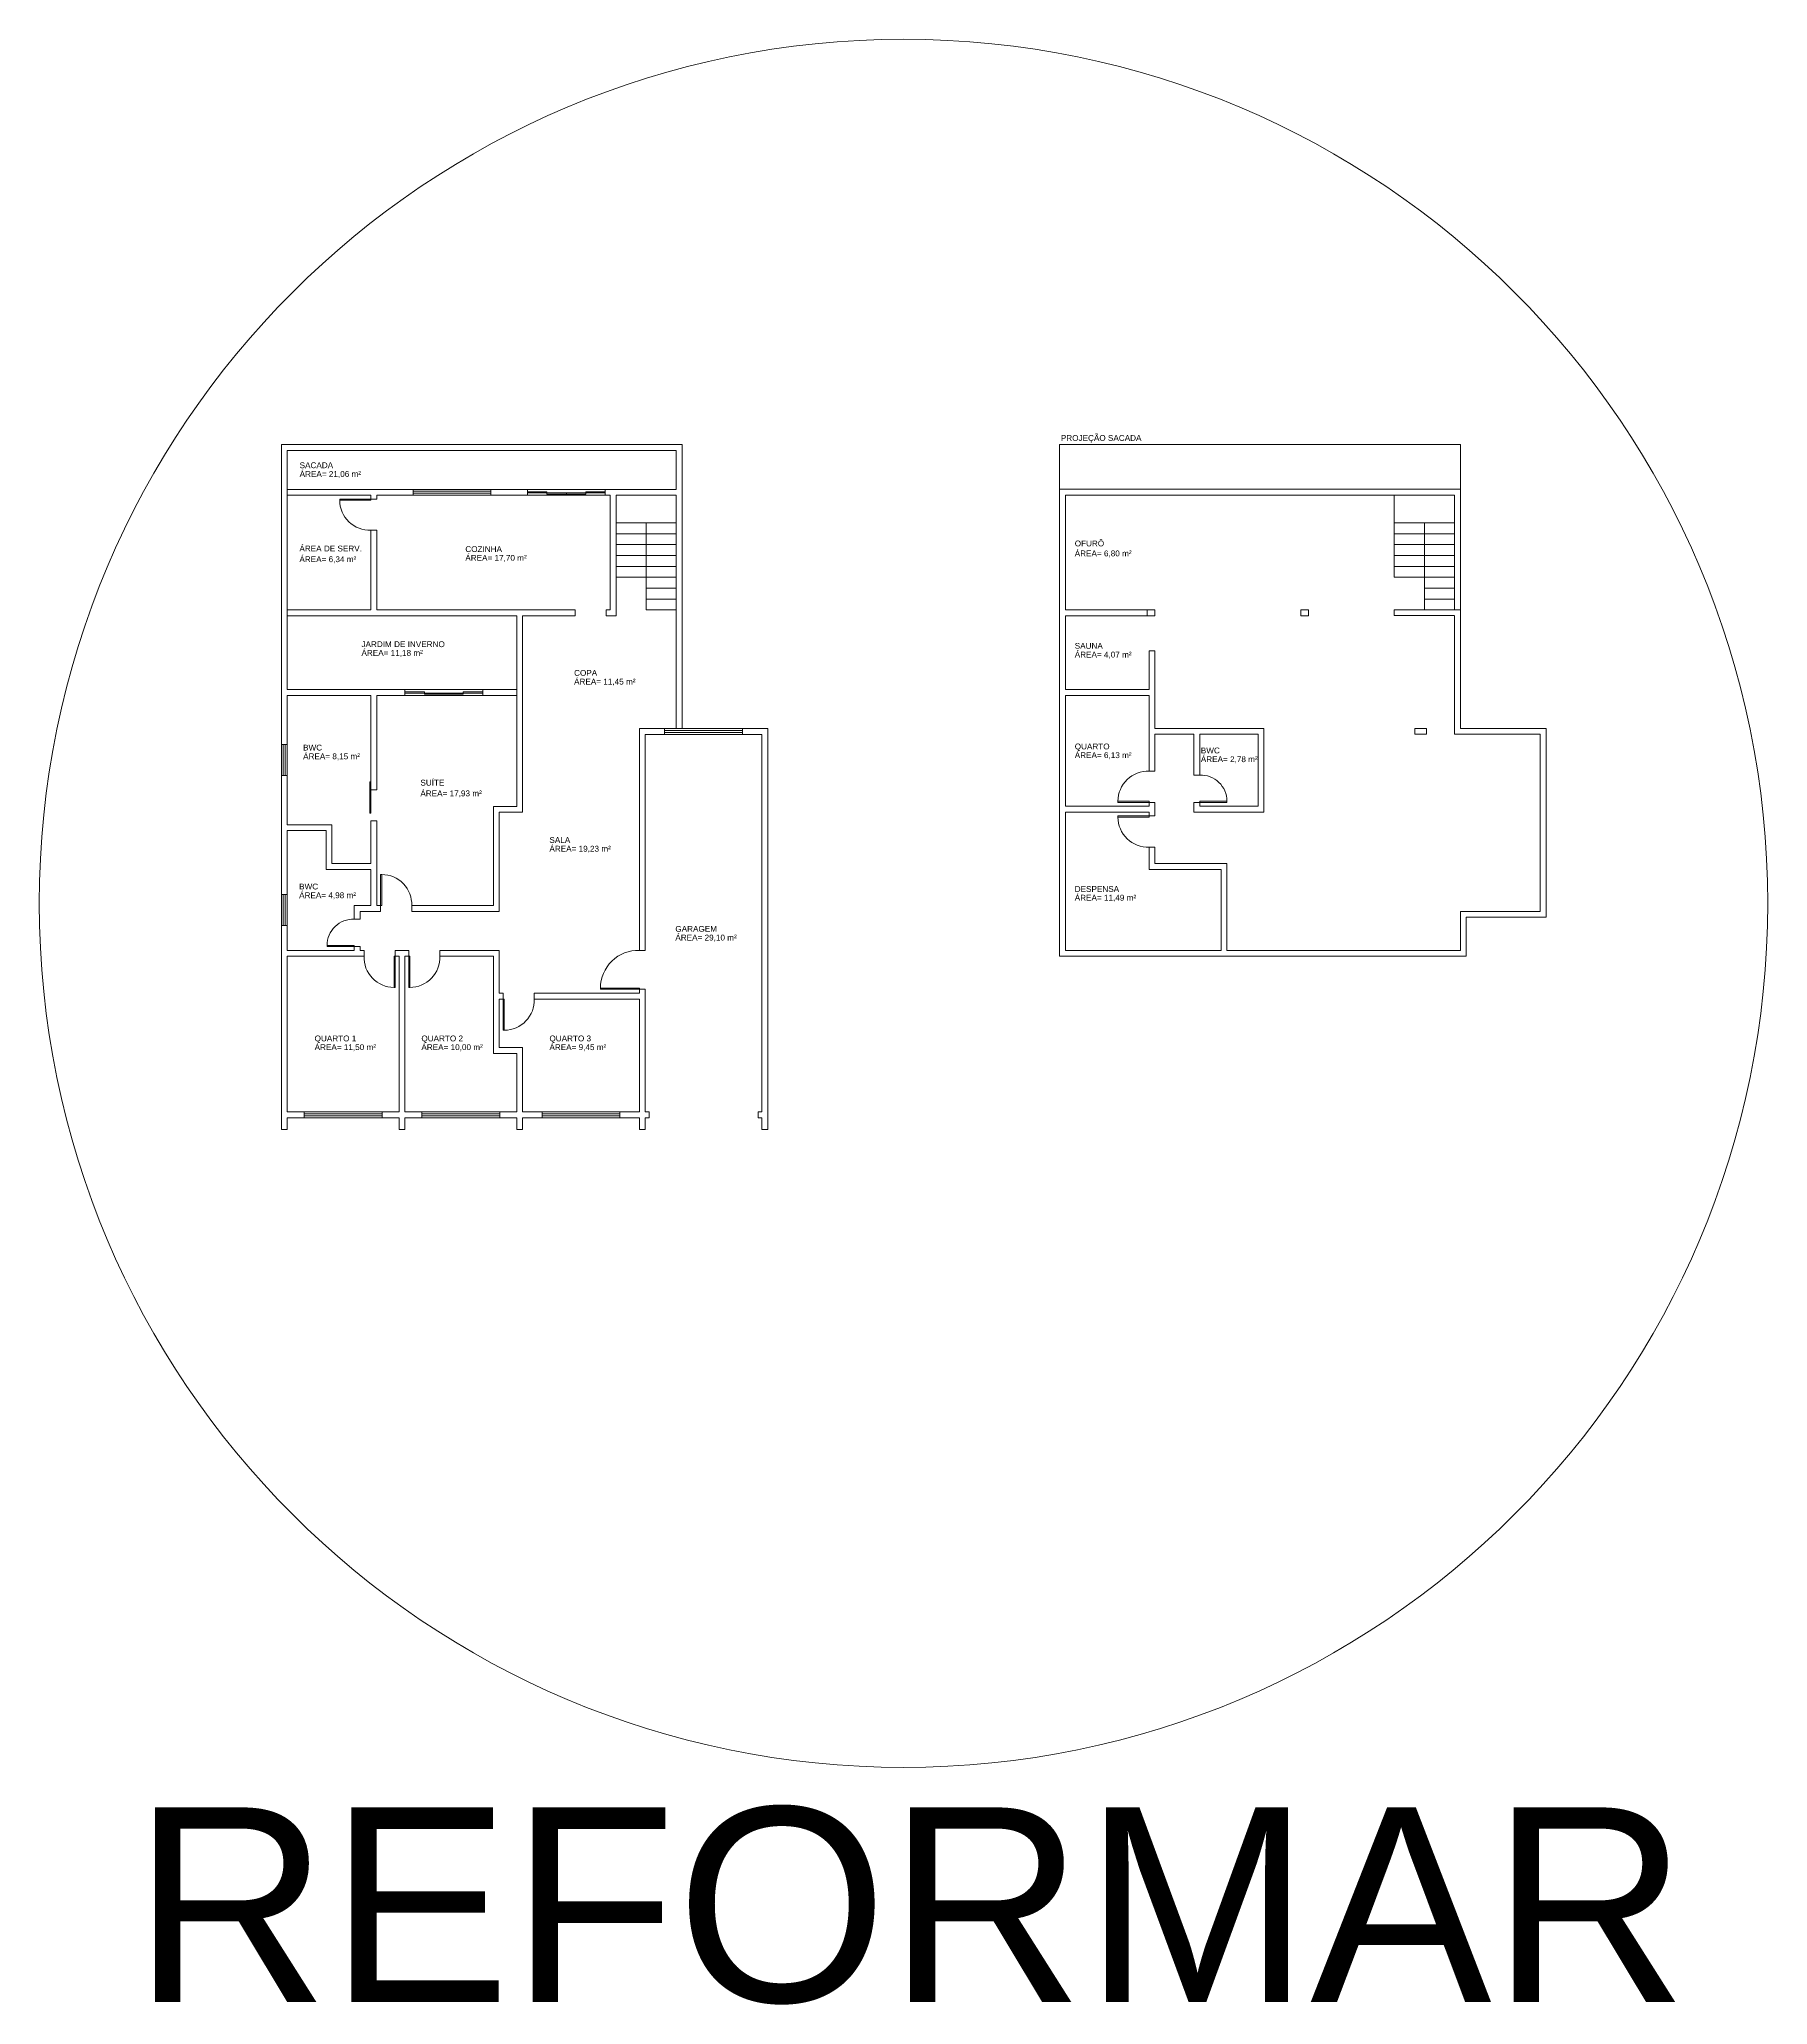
# Model space of a CAD drawing. Header units: millimetres. Extents: x 1206 to 2034, y 106 to 342.
# Drawn here: x 1646.8 to 1691.2, y 200.6 to 251.1 of the extents above; entities that cross this region are included whole.
import ezdxf

# ---------------------------------------------------------------- set-up
doc = ezdxf.new("R2010")
doc.units = ezdxf.units.MM
doc.linetypes.add('ACAD_ISO12W100', pattern=[21, 12, -3, 0, -3, 0, -3])
for name, color, linetype, lineweight in [('AR-ALVENARIA', 7, 'Continuous', 9), ('AR-CARIMBO', 7, 'Continuous', 5), ('AR-ESQUADRIA', 4, 'Continuous', 5), ('AR-PENA_010', 10, 'Continuous', 9), ('AR-PROJEÇÂO_PAV. SUPERIOR', 30, 'ACAD_ISO12W100', 20), ('AR-TXT', 174, 'Continuous', 0), ('AR-TXT-AMBIENTE', 174, 'Continuous', 0), ('AR-TXT-ÁREA', 7, 'Continuous', 0)]:
    doc.layers.add(name, color=color, linetype=linetype, lineweight=lineweight)
doc.styles.add('1000_TXT 1', font='arial.ttf', dxfattribs={"height": 5})
doc.styles.add('75_TXT 3', font='arial.ttf', dxfattribs={"height": 0.15})

msp = doc.modelspace()

# ---------------------------------------------------------------- linework, layer by layer
at = {"layer": 'AR-ALVENARIA'}
for p, q in [((1653.0244, 233.0032), (1653.0244, 240.7107)), ((1663.3244, 240.7107), (1653.0244, 240.7107)), ((1653.1744, 240.5607), (1653.1744, 234.4157)), ((1663.1744, 240.5607), (1653.1744, 240.5607)), ((1663.1744, 239.5607), (1663.1744, 240.5607)), ((1663.3244, 233.4107), (1663.3244, 240.7107)), ((1656.4119, 239.5607), (1653.1744, 239.5607)), ((1658.4119, 239.5607), (1659.3494, 239.5607)), ((1673.0244, 233.0082), (1673.0244, 239.5657)), ((1683.3244, 239.5657), (1673.0244, 239.5657)), ((1683.3244, 233.4157), (1683.3244, 239.5657)), ((1655.3244, 239.4107), (1653.1744, 239.4107)), ((1655.3244, 239.4107), (1655.3244, 239.3107)), ((1655.3244, 239.3107), (1655.3244, 239.4107)), ((1655.4744, 239.3107), (1655.3244, 239.3107)), ((1655.4744, 239.4107), (1655.4744, 239.3107)), ((1656.4119, 239.4107), (1655.4744, 239.4107)), ((1659.3494, 239.4107), (1658.4119, 239.4107)), ((1661.4744, 239.4107), (1661.4744, 236.4607)), ((1663.1744, 239.4107), (1661.6244, 239.4107)), ((1661.6244, 239.4107), (1661.6244, 236.3107)), ((1663.1744, 236.4607), (1663.1744, 239.4107)), ((1683.1744, 239.4157), (1673.1744, 239.4157)), ((1673.1744, 239.4157), (1673.1744, 236.4607)), ((1681.6244, 239.4157), (1681.6244, 237.3007)), ((1683.1744, 236.4657), (1683.1744, 239.4157)), ((1655.3244, 238.5107), (1655.4744, 238.5107)), ((1655.3244, 236.4607), (1655.3244, 238.5107)), ((1655.4744, 236.4607), (1655.4744, 238.5107)), ((1661.6244, 238.7007), (1662.3994, 238.7007)), ((1662.3994, 238.7007), (1663.1744, 238.7007)), ((1662.3994, 236.4607), (1662.3994, 238.7007)), ((1681.6244, 238.7007), (1682.3994, 238.7007)), ((1682.3994, 238.7007), (1683.1744, 238.7007)), ((1682.3994, 236.4607), (1682.3994, 238.7007)), ((1661.6244, 238.4207), (1662.3994, 238.4207)), ((1661.6244, 238.1407), (1662.3994, 238.1407)), ((1662.3994, 238.4207), (1663.1744, 238.4207)), ((1662.3994, 238.1407), (1663.1744, 238.1407)), ((1681.6244, 238.4207), (1682.3994, 238.4207)), ((1681.6244, 238.1407), (1682.3994, 238.1407)), ((1682.3994, 238.4207), (1683.1744, 238.4207)), ((1682.3994, 238.1407), (1683.1744, 238.1407)), ((1661.6244, 237.8607), (1662.3994, 237.8607)), ((1661.6244, 237.5807), (1662.3994, 237.5807)), ((1662.3994, 237.8607), (1663.1744, 237.8607)), ((1662.3994, 237.5807), (1663.1744, 237.5807)), ((1681.6244, 237.8607), (1682.3994, 237.8607)), ((1681.6244, 237.5807), (1682.3994, 237.5807)), ((1682.3994, 237.8607), (1683.1744, 237.8607)), ((1682.3994, 237.5807), (1683.1744, 237.5807)), ((1661.6244, 237.3007), (1662.3994, 237.3007)), ((1662.3994, 237.3007), (1663.1744, 237.3007)), ((1662.3994, 237.0207), (1663.1744, 237.0207)), ((1681.6244, 237.3007), (1682.3994, 237.3007)), ((1682.3994, 237.3007), (1683.1744, 237.3007)), ((1682.3994, 237.0207), (1683.1744, 237.0207)), ((1655.3244, 236.4607), (1653.1744, 236.4607)), ((1660.5744, 236.4607), (1655.4744, 236.4607)), ((1660.5744, 236.4607), (1660.5744, 236.3107)), ((1661.4744, 236.4607), (1661.3744, 236.4607)), ((1661.3744, 236.4607), (1661.3744, 236.3107)), ((1663.1744, 236.7407), (1662.3994, 236.7407)), ((1663.1744, 236.4607), (1662.3994, 236.4607)), ((1663.1744, 233.4107), (1663.1744, 236.4607)), ((1675.2744, 236.4607), (1673.1744, 236.4607)), ((1675.4744, 236.4607), (1675.2744, 236.4607)), ((1675.2744, 236.4607), (1675.2744, 236.3107)), ((1675.4744, 236.3107), (1675.4744, 236.4607)), ((1679.4244, 236.4607), (1679.2244, 236.4607)), ((1679.2244, 236.4607), (1679.2244, 236.3107)), ((1679.4244, 236.3107), (1679.4244, 236.4607)), ((1683.3244, 236.4607), (1681.6244, 236.4607)), ((1681.6244, 236.4607), (1681.6244, 236.3157)), ((1683.1744, 236.7407), (1682.3994, 236.7407)), ((1683.3244, 233.4157), (1683.3244, 236.4607)), ((1659.0744, 236.3107), (1653.1744, 236.3107)), ((1659.0744, 231.4107), (1659.0744, 236.3107)), ((1659.2244, 231.2607), (1659.2244, 236.3107)), ((1660.5744, 236.3107), (1659.2244, 236.3107)), ((1661.6244, 236.3107), (1661.3744, 236.3107)), ((1673.1744, 236.3107), (1673.1744, 234.4207)), ((1675.2744, 236.3107), (1673.1744, 236.3107)), ((1675.2744, 236.3107), (1675.4744, 236.3107)), ((1679.2244, 236.3107), (1679.4244, 236.3107)), ((1681.6244, 236.3157), (1683.1744, 236.3157)), ((1683.1744, 233.2657), (1683.1744, 236.3107)), ((1675.3244, 235.4107), (1675.3244, 234.4157)), ((1675.4744, 235.4107), (1675.3244, 235.4107)), ((1675.4744, 235.4107), (1675.4744, 233.4157)), ((1653.1744, 234.4157), (1656.1994, 234.4157)), ((1673.0244, 234.4157), (1673.0244, 227.5607)), ((1673.1744, 234.4207), (1675.3244, 234.4157)), ((1653.1744, 233.0032), (1653.1744, 234.2657)), ((1653.1744, 234.2657), (1655.3244, 234.2657)), ((1655.3244, 234.2657), (1655.3244, 231.8407)), ((1655.4744, 234.2657), (1655.4744, 231.8407)), ((1673.1744, 234.2657), (1673.1744, 231.4157)), ((1675.3244, 234.2657), (1673.1744, 234.2657)), ((1675.3244, 232.3157), (1675.3244, 234.2657)), ((1662.2244, 233.4107), (1662.2244, 227.7107)), ((1662.8744, 233.4107), (1662.2244, 233.4107)), ((1662.8744, 233.4107), (1662.8744, 233.2607)), ((1665.5244, 233.4107), (1664.8744, 233.4107)), ((1664.8744, 233.2607), (1664.8744, 233.4107)), ((1665.5244, 223.1107), (1665.5244, 233.4107)), ((1678.2744, 233.4157), (1675.4744, 233.4157)), ((1678.2744, 233.4157), (1678.2744, 231.2657)), ((1682.4494, 233.4157), (1682.1494, 233.4157)), ((1682.1494, 233.4157), (1682.1494, 233.2657)), ((1682.4494, 233.4157), (1682.4494, 233.2657)), ((1685.5244, 233.4157), (1683.3244, 233.4157)), ((1685.5244, 228.5607), (1685.5244, 233.4157)), ((1653.0244, 233.0032), (1653.1744, 233.0032)), ((1662.3744, 233.2607), (1662.3744, 227.7107)), ((1662.3744, 233.2607), (1662.8744, 233.2607)), ((1664.8744, 233.2607), (1665.3744, 233.2607)), ((1665.3744, 223.5607), (1665.3744, 233.2607)), ((1675.4744, 232.3157), (1675.4744, 233.2657)), ((1675.4744, 233.2657), (1676.4744, 233.2657)), ((1676.4744, 232.2157), (1676.4744, 233.2657)), ((1676.6244, 232.2157), (1676.6244, 233.2657)), ((1676.6244, 233.2657), (1678.1244, 233.2657)), ((1678.1244, 233.2657), (1678.1244, 231.4157)), ((1682.4494, 233.2657), (1682.1494, 233.2657)), ((1685.3744, 233.2657), (1683.1744, 233.2657)), ((1685.3744, 228.7107), (1685.3744, 233.2657)), ((1653.0244, 229.1507), (1653.0244, 232.2032)), ((1653.1744, 232.2032), (1653.0244, 232.2032)), ((1653.1744, 230.9407), (1653.1744, 232.2032)), ((1675.4744, 232.3157), (1675.3244, 232.3157)), ((1676.4744, 232.2157), (1676.6244, 232.2157)), ((1658.4744, 228.8607), (1658.4744, 231.4107)), ((1658.4744, 231.4107), (1659.0744, 231.4107)), ((1673.1744, 231.4157), (1674.5618, 231.4157)), ((1673.1744, 231.4157), (1675.3244, 231.4157)), ((1675.3244, 231.4157), (1675.3244, 231.5157)), ((1675.3244, 231.5157), (1675.4744, 231.5157)), ((1675.4744, 231.4157), (1675.4744, 231.5157)), ((1675.4744, 231.5157), (1675.4744, 231.1657)), ((1676.4744, 231.2657), (1676.4744, 231.5157)), ((1676.6244, 231.5157), (1676.4744, 231.5157)), ((1676.6244, 231.4157), (1676.6244, 231.5157)), ((1676.6244, 231.4157), (1676.6244, 231.5157)), ((1678.1244, 231.4157), (1676.6244, 231.4157)), ((1654.3244, 230.9407), (1653.1744, 230.9407)), ((1654.3244, 230.9407), (1654.3244, 229.9407)), ((1655.3244, 231.0407), (1655.3244, 229.9407)), ((1655.4744, 231.0407), (1655.4744, 228.8607)), ((1658.6244, 228.7107), (1658.6244, 231.2607)), ((1658.6244, 231.2607), (1659.2244, 231.2607)), ((1673.1744, 231.2657), (1673.1744, 227.7107)), ((1675.3244, 231.2657), (1673.1744, 231.2657)), ((1675.3244, 231.2657), (1675.3244, 231.1657)), ((1675.3244, 231.1657), (1675.4744, 231.1657)), ((1678.2744, 231.2657), (1676.4744, 231.2657)), ((1654.1744, 230.7907), (1653.1744, 230.7907)), ((1653.1744, 230.7907), (1653.1744, 229.1507)), ((1653.1744, 230.7907), (1654.1744, 230.7907)), ((1654.1744, 230.7907), (1654.1744, 229.7907)), ((1675.3244, 230.3657), (1675.3244, 229.7907)), ((1675.3244, 230.3657), (1675.4744, 230.3657)), ((1675.4744, 230.3657), (1675.4744, 229.9407)), ((1654.3244, 229.9407), (1655.3244, 229.9407)), ((1675.4744, 229.9407), (1677.3244, 229.9407)), ((1677.3244, 229.9407), (1677.3244, 227.7107)), ((1654.1744, 229.7907), (1655.3244, 229.7907)), ((1655.3244, 228.8607), (1655.3244, 229.7907)), ((1655.3244, 229.7907), (1655.3244, 228.8607)), ((1675.3244, 229.7907), (1677.1744, 229.7907)), ((1677.1744, 229.7907), (1677.1744, 227.7107)), ((1654.8994, 228.5107), (1654.8994, 228.8607)), ((1655.3244, 228.8607), (1654.8994, 228.8607)), ((1655.4744, 228.8607), (1655.5744, 228.8607)), ((1655.5744, 228.8607), (1655.5744, 228.7107)), ((1656.3744, 228.8607), (1658.4744, 228.8607)), ((1656.3744, 228.8607), (1656.3744, 228.7107)), ((1653.0244, 223.1107), (1653.0244, 228.3507)), ((1653.1744, 228.3507), (1653.1744, 227.7107)), ((1655.0494, 228.5107), (1654.8994, 228.5107)), ((1655.0494, 228.5107), (1655.0494, 228.7107)), ((1655.0494, 228.7107), (1655.5744, 228.7107)), ((1656.3744, 228.7107), (1658.6244, 228.7107)), ((1683.3244, 228.7107), (1685.3744, 228.7107)), ((1683.3244, 228.7107), (1683.3244, 227.7107)), ((1683.4744, 228.5607), (1685.5244, 228.5607)), ((1683.4744, 228.5607), (1683.4744, 227.5607)), ((1654.8994, 227.7107), (1653.1744, 227.7107)), ((1653.1744, 223.5607), (1653.1744, 227.5607)), ((1653.1744, 227.5607), (1655.1494, 227.5607)), ((1654.8994, 227.7107), (1654.8994, 227.8107)), ((1654.8994, 227.8107), (1655.0494, 227.8107)), ((1655.0494, 227.7107), (1655.0494, 227.8107)), ((1655.1494, 227.7107), (1655.0494, 227.7107)), ((1655.1494, 227.7107), (1655.1494, 227.5607)), ((1656.2994, 227.7107), (1655.9494, 227.7107)), ((1655.9494, 227.5607), (1655.9494, 227.7107)), ((1655.9494, 227.5607), (1656.0494, 227.5607)), ((1656.0494, 227.5607), (1655.9494, 227.5607)), ((1656.0494, 223.5607), (1656.0494, 227.5607)), ((1656.1994, 223.5607), (1656.1994, 227.5607)), ((1656.1994, 227.5607), (1656.2994, 227.5607)), ((1656.1994, 227.5607), (1656.2994, 227.5607)), ((1656.2994, 227.5607), (1656.2994, 227.7107)), ((1658.6244, 227.7107), (1657.0994, 227.7107)), ((1657.0994, 227.7107), (1657.0994, 227.5607)), ((1657.0994, 227.5607), (1658.4744, 227.5607)), ((1658.4744, 225.0607), (1658.4744, 227.5607)), ((1658.6244, 226.6107), (1658.6244, 227.7107)), ((1662.2216, 227.7107), (1662.3716, 227.7107)), ((1673.0244, 227.5607), (1683.4744, 227.5607)), ((1673.1744, 227.7107), (1677.1744, 227.7107)), ((1677.3244, 227.7107), (1683.3244, 227.7107)), ((1658.7244, 226.6107), (1658.6244, 226.6107)), ((1658.6244, 225.2107), (1658.6244, 226.4607)), ((1658.6244, 226.4607), (1658.7244, 226.4607)), ((1658.7244, 226.4607), (1658.7244, 226.6107)), ((1662.2244, 226.6107), (1659.5244, 226.6107)), ((1659.5244, 226.6107), (1659.5244, 226.4607)), ((1659.5244, 226.4607), (1662.2244, 226.4607)), ((1662.2244, 226.7107), (1662.3744, 226.7107)), ((1662.2244, 226.6107), (1662.2244, 226.7107)), ((1662.2244, 226.4607), (1662.2244, 223.5607)), ((1662.3744, 226.7107), (1662.3744, 223.5607)), ((1659.0744, 225.0607), (1658.4744, 225.0607)), ((1659.2244, 225.2107), (1658.6244, 225.2107)), ((1659.0744, 223.5607), (1659.0744, 225.0607)), ((1659.2244, 223.5607), (1659.2244, 225.2107)), ((1653.6119, 223.5607), (1653.1744, 223.5607)), ((1653.6119, 223.4107), (1653.1744, 223.4107)), ((1653.1744, 223.1107), (1653.1744, 223.4107)), ((1653.6119, 223.4107), (1653.6119, 223.5607)), ((1656.0494, 223.5607), (1655.6119, 223.5607)), ((1655.6119, 223.5607), (1655.6119, 223.4107)), ((1656.0494, 223.4107), (1655.6119, 223.4107)), ((1656.0494, 223.1107), (1656.0494, 223.4107)), ((1656.6369, 223.5607), (1656.1994, 223.5607)), ((1656.6369, 223.4107), (1656.1994, 223.4107)), ((1656.1994, 223.1107), (1656.1994, 223.4107)), ((1656.6369, 223.4107), (1656.6369, 223.5607)), ((1659.0744, 223.5607), (1658.6369, 223.5607)), ((1658.6369, 223.5607), (1658.6369, 223.4107)), ((1659.0744, 223.4107), (1658.6369, 223.4107)), ((1659.0744, 223.1107), (1659.0744, 223.4107)), ((1659.7244, 223.5607), (1659.2244, 223.5607)), ((1659.7244, 223.4107), (1659.2244, 223.4107)), ((1659.2244, 223.1107), (1659.2244, 223.4107)), ((1659.7244, 223.4107), (1659.7244, 223.5607)), ((1662.2244, 223.5607), (1661.7244, 223.5607)), ((1661.7244, 223.5607), (1661.7244, 223.4107)), ((1662.2244, 223.4107), (1661.7244, 223.4107)), ((1662.2244, 223.1107), (1662.2244, 223.4107)), ((1662.4744, 223.5607), (1662.3744, 223.5607)), ((1662.4744, 223.4107), (1662.3744, 223.4107)), ((1662.3744, 223.1107), (1662.3744, 223.4107)), ((1662.4744, 223.5607), (1662.4744, 223.4107)), ((1665.3744, 223.5607), (1665.2744, 223.5607)), ((1665.2744, 223.5607), (1665.2744, 223.4107)), ((1665.3744, 223.4107), (1665.2744, 223.4107)), ((1665.3744, 223.1107), (1665.3744, 223.4107)), ((1653.0244, 223.1107), (1653.1744, 223.1107)), ((1656.0494, 223.1107), (1656.1994, 223.1107)), ((1659.0744, 223.1107), (1659.2244, 223.1107)), ((1662.2244, 223.1107), (1662.3744, 223.1107)), ((1665.3744, 223.1107), (1665.5244, 223.1107))]:
    msp.add_line(p, q, dxfattribs=at)
at = {"layer": 'AR-CARIMBO'}
for p, q in [((1656.4119, 239.5607), (1656.4119, 239.4107)), ((1658.4119, 239.4107), (1658.4119, 239.5607)), ((1659.3494, 239.5607), (1659.3494, 239.4107)), ((1661.3494, 239.4107), (1661.3494, 239.5607)), ((1661.3494, 239.5607), (1663.1744, 239.5607)), ((1661.4744, 239.4107), (1661.3494, 239.4107)), ((1656.1994, 234.4157), (1656.1994, 234.2657)), ((1658.1994, 234.4157), (1659.0744, 234.4157)), ((1658.1994, 234.2657), (1658.1994, 234.4157)), ((1655.4744, 234.2657), (1656.1994, 234.2657)), ((1658.1994, 234.2657), (1659.0744, 234.2657)), ((1655.3244, 231.8407), (1655.4744, 231.8407)), ((1655.3244, 230.9407), (1655.3244, 231.0407)), ((1655.3244, 231.0407), (1655.4744, 231.0407))]:
    msp.add_line(p, q, dxfattribs=at)
at = {"layer": 'AR-ESQUADRIA'}
for p, q in [((1656.4119, 239.5607), (1658.4119, 239.5607)), ((1656.4119, 239.5107), (1658.4119, 239.5107)), ((1656.4119, 239.4607), (1658.4119, 239.4607)), ((1659.3494, 239.5607), (1661.3494, 239.5607)), ((1659.8494, 239.5007), (1659.3494, 239.5007)), ((1661.3494, 239.4707), (1659.3494, 239.4707)), ((1659.8494, 239.4407), (1659.8494, 239.5007)), ((1660.3494, 239.4707), (1660.3494, 239.4407)), ((1661.3494, 239.5007), (1660.8494, 239.5007)), ((1660.8494, 239.5007), (1660.8494, 239.4407)), ((1658.4119, 239.4107), (1656.4119, 239.4107)), ((1661.3494, 239.4107), (1659.3494, 239.4107)), ((1660.8494, 239.4407), (1659.8494, 239.4407)), ((1656.1994, 234.4157), (1658.1994, 234.4157)), ((1656.6994, 234.3557), (1656.1994, 234.3557)), ((1658.1994, 234.3257), (1656.1994, 234.3257)), ((1658.1994, 234.2657), (1656.1994, 234.2657)), ((1656.6994, 234.2957), (1656.6994, 234.3557)), ((1657.6994, 234.2957), (1656.6994, 234.2957)), ((1657.1994, 234.3257), (1657.1994, 234.2957)), ((1658.1994, 234.3557), (1657.6994, 234.3557)), ((1657.6994, 234.3557), (1657.6994, 234.2957)), ((1664.8744, 233.4107), (1662.8744, 233.4107)), ((1653.0244, 232.2032), (1653.0244, 233.0032)), ((1653.0744, 233.0032), (1653.0744, 232.2032)), ((1653.1244, 233.0032), (1653.1244, 232.2032)), ((1653.1744, 233.0032), (1653.1744, 232.2032)), ((1662.8744, 233.3607), (1664.8744, 233.3607)), ((1662.8744, 233.3107), (1664.8744, 233.3107)), ((1662.8744, 233.2607), (1664.8744, 233.2607)), ((1653.1744, 229.1507), (1653.0244, 229.1507)), ((1653.0244, 228.3507), (1653.0244, 229.1507)), ((1653.0744, 228.3507), (1653.0744, 229.1507)), ((1653.1244, 228.3507), (1653.1244, 229.1507)), ((1653.1744, 228.3507), (1653.1744, 229.1507)), ((1653.1744, 228.3507), (1653.0244, 228.3507)), ((1653.6119, 223.5607), (1655.6119, 223.5607)), ((1653.6119, 223.5107), (1655.6119, 223.5107)), ((1653.6119, 223.4607), (1655.6119, 223.4607)), ((1655.6119, 223.4107), (1653.6119, 223.4107)), ((1656.6369, 223.5607), (1658.6369, 223.5607)), ((1656.6369, 223.5107), (1658.6369, 223.5107)), ((1656.6369, 223.4607), (1658.6369, 223.4607)), ((1658.6369, 223.4107), (1656.6369, 223.4107)), ((1659.7244, 223.5607), (1661.7244, 223.5607)), ((1659.7244, 223.5107), (1661.7244, 223.5107)), ((1659.7244, 223.4607), (1661.7244, 223.4607)), ((1661.7244, 223.4107), (1659.7244, 223.4107))]:
    msp.add_line(p, q, dxfattribs=at)
for points in [[(1654.5244, 239.2807), (1654.5244, 239.3107), (1655.3244, 239.3107), (1655.3244, 239.2807)], [(1655.3244, 231.2407), (1655.2944, 231.2407), (1655.2944, 232.0407), (1655.3244, 232.0407)], [(1674.5244, 231.5457), (1674.5244, 231.5157), (1675.3244, 231.5157), (1675.3244, 231.5457)], [(1676.6244, 231.5457), (1677.3244, 231.5457), (1677.3244, 231.5157), (1676.6244, 231.5157)], [(1674.5244, 231.1357), (1674.5244, 231.1657), (1675.3244, 231.1657), (1675.3244, 231.1357)], [(1655.6044, 229.6607), (1655.5744, 229.6607), (1655.5744, 228.8607), (1655.6044, 228.8607)], [(1654.8994, 227.8407), (1654.1994, 227.8407), (1654.1994, 227.8107), (1654.8994, 227.8107)], [(1655.9194, 226.7607), (1655.9494, 226.7607), (1655.9494, 227.5607), (1655.9194, 227.5607)], [(1656.3294, 226.7607), (1656.2994, 226.7607), (1656.2994, 227.5607), (1656.3294, 227.5607)], [(1658.7544, 225.6607), (1658.7244, 225.6607), (1658.7244, 226.4607), (1658.7544, 226.4607)], [(1661.2244, 226.7107), (1661.2244, 226.7407), (1662.2244, 226.7407), (1662.2244, 226.7107)]]:
    msp.add_lwpolyline(points, close=True, dxfattribs=at)
for centre, radius, start, end in [((1655.2949, 239.2807), 0.7706, 180, 272.18938), ((1675.2949, 231.5457), 0.7706, 87.81062, 180), ((1676.6537, 231.5457), 0.6706, 0, 92.5089), ((1675.2949, 231.1357), 0.7706, 180, 272.18938), ((1655.6044, 228.8901), 0.7706, 357.81062, 90), ((1654.87, 227.8407), 0.6706, 87.4911, 180), ((1655.9194, 227.5312), 0.7706, 177.81062, 270), ((1656.3294, 227.5312), 0.7706, 270, 2.18938), ((1662.1948, 226.7407), 0.9705, 88.25509, 180), ((1658.7544, 226.4312), 0.7706, 270, 2.18938)]:
    msp.add_arc(centre, radius, start, end, dxfattribs=at)
at = {"layer": 'AR-PENA_010'}
msp.add_circle((1669.0128, 228.9208), 22.2086, dxfattribs=at)
at = {"layer": 'AR-PROJEÇÂO_PAV. SUPERIOR'}
for p, q in [((1673.0244, 240.7107), (1683.3244, 240.7107)), ((1673.0244, 239.5657), (1673.0244, 240.7107)), ((1683.3244, 239.5657), (1683.3244, 240.7107))]:
    msp.add_line(p, q, dxfattribs=at)

# ---------------------------------------------------------------- texts
at = {"layer": 'AR-PROJEÇÂO_PAV. SUPERIOR', "insert": (1673.0562, 240.9572), "char_height": 0.15, "attachment_point": 1, "style": '75_TXT 3'}
msp.add_mtext_dynamic_manual_height_columns('PROJEÇÃO SACADA', width=14.364558, gutter_width=10, heights=[0], dxfattribs=at)
at = {"layer": 'AR-TXT', "insert": (1649.2036, 205.6821), "char_height": 5, "width": 50.80926, "attachment_point": 1, "style": '1000_TXT 1'}
msp.add_mtext('REFORMAR', dxfattribs=at)
at = {"layer": 'AR-TXT-AMBIENTE', "char_height": 0.15, "attachment_point": 1, "style": '75_TXT 3'}
for s, insert in [('SACADA', (1653.4939, 240.2556)), ('ÁREA DE SERV.', (1653.4884, 238.1155)), ('\\pxt7;COZINHA', (1657.752, 238.0997)), ('\\pxt7;OFURÔ', (1673.4133, 238.2458)), ('JARDIM DE INVERNO', (1655.083, 235.6564)), ('\\pxt7;SAUNA', (1673.4133, 235.6133)), ('\\pxt7;COPA', (1660.5474, 234.9186)), ('\\pxt7;BWC', (1653.5834, 232.9987)), ('\\pxt7;QUARTO', (1673.4133, 233.0276)), ('\\pxt7;BWC', (1676.6539, 232.9248)), ('SUÍTE', (1656.5972, 232.0967)), ('\\pxt7;SALA', (1659.9132, 230.6238)), ('\\pxt7;BWC', (1653.481, 229.4273)), ('\\pxt7;DESPENSA', (1673.4133, 229.3644)), ('\\pxt7;GARAGEM', (1663.1495, 228.3394)), ('\\pxt7;QUARTO 1', (1653.8791, 225.5227)), ('\\pxt7;QUARTO 2', (1656.6229, 225.5227)), ('\\pxt7;QUARTO 3', (1659.9132, 225.5227))]:
    msp.add_mtext_dynamic_manual_height_columns(s, width=14.364558, gutter_width=10, heights=[0], dxfattribs=dict(at, insert=insert))
at = {"layer": 'AR-TXT-ÁREA', "char_height": 0.15, "attachment_point": 1, "style": '75_TXT 3'}
for s, insert in [('ÁREA= 21,06 m²', (1653.4939, 240.0312)), ('ÁREA= 6,80 m²', (1673.4133, 237.9899)), ('ÁREA= 6,34 m²', (1653.4884, 237.8405)), ('ÁREA= 17,70 m²', (1657.752, 237.8753)), ('ÁREA= 11,18 m²', (1655.083, 235.4321)), ('ÁREA= 4,07 m²', (1673.4133, 235.389)), ('ÁREA= 11,45 m²', (1660.5474, 234.6942)), ('ÁREA= 8,15 m²', (1653.5834, 232.7744)), ('ÁREA= 6,13 m²', (1673.4133, 232.8033)), ('ÁREA= 2,78 m²', (1676.6539, 232.7004)), ('ÁREA= 17,93 m²', (1656.5972, 231.8217)), ('ÁREA= 19,23 m²', (1659.9132, 230.3995)), ('ÁREA= 4,98 m²', (1653.481, 229.2029)), ('ÁREA= 11,49 m²', (1673.4133, 229.1401)), ('ÁREA= 29,10 m²', (1663.1495, 228.1151)), ('ÁREA= 11,50 m²', (1653.8791, 225.2983)), ('ÁREA= 10,00 m²', (1656.6229, 225.2983)), ('ÁREA= 9,45 m²', (1659.9132, 225.2983))]:
    msp.add_mtext_dynamic_manual_height_columns(s, width=14.364558, gutter_width=10, heights=[0], dxfattribs=dict(at, insert=insert))

doc.saveas('drawing.dxf')
